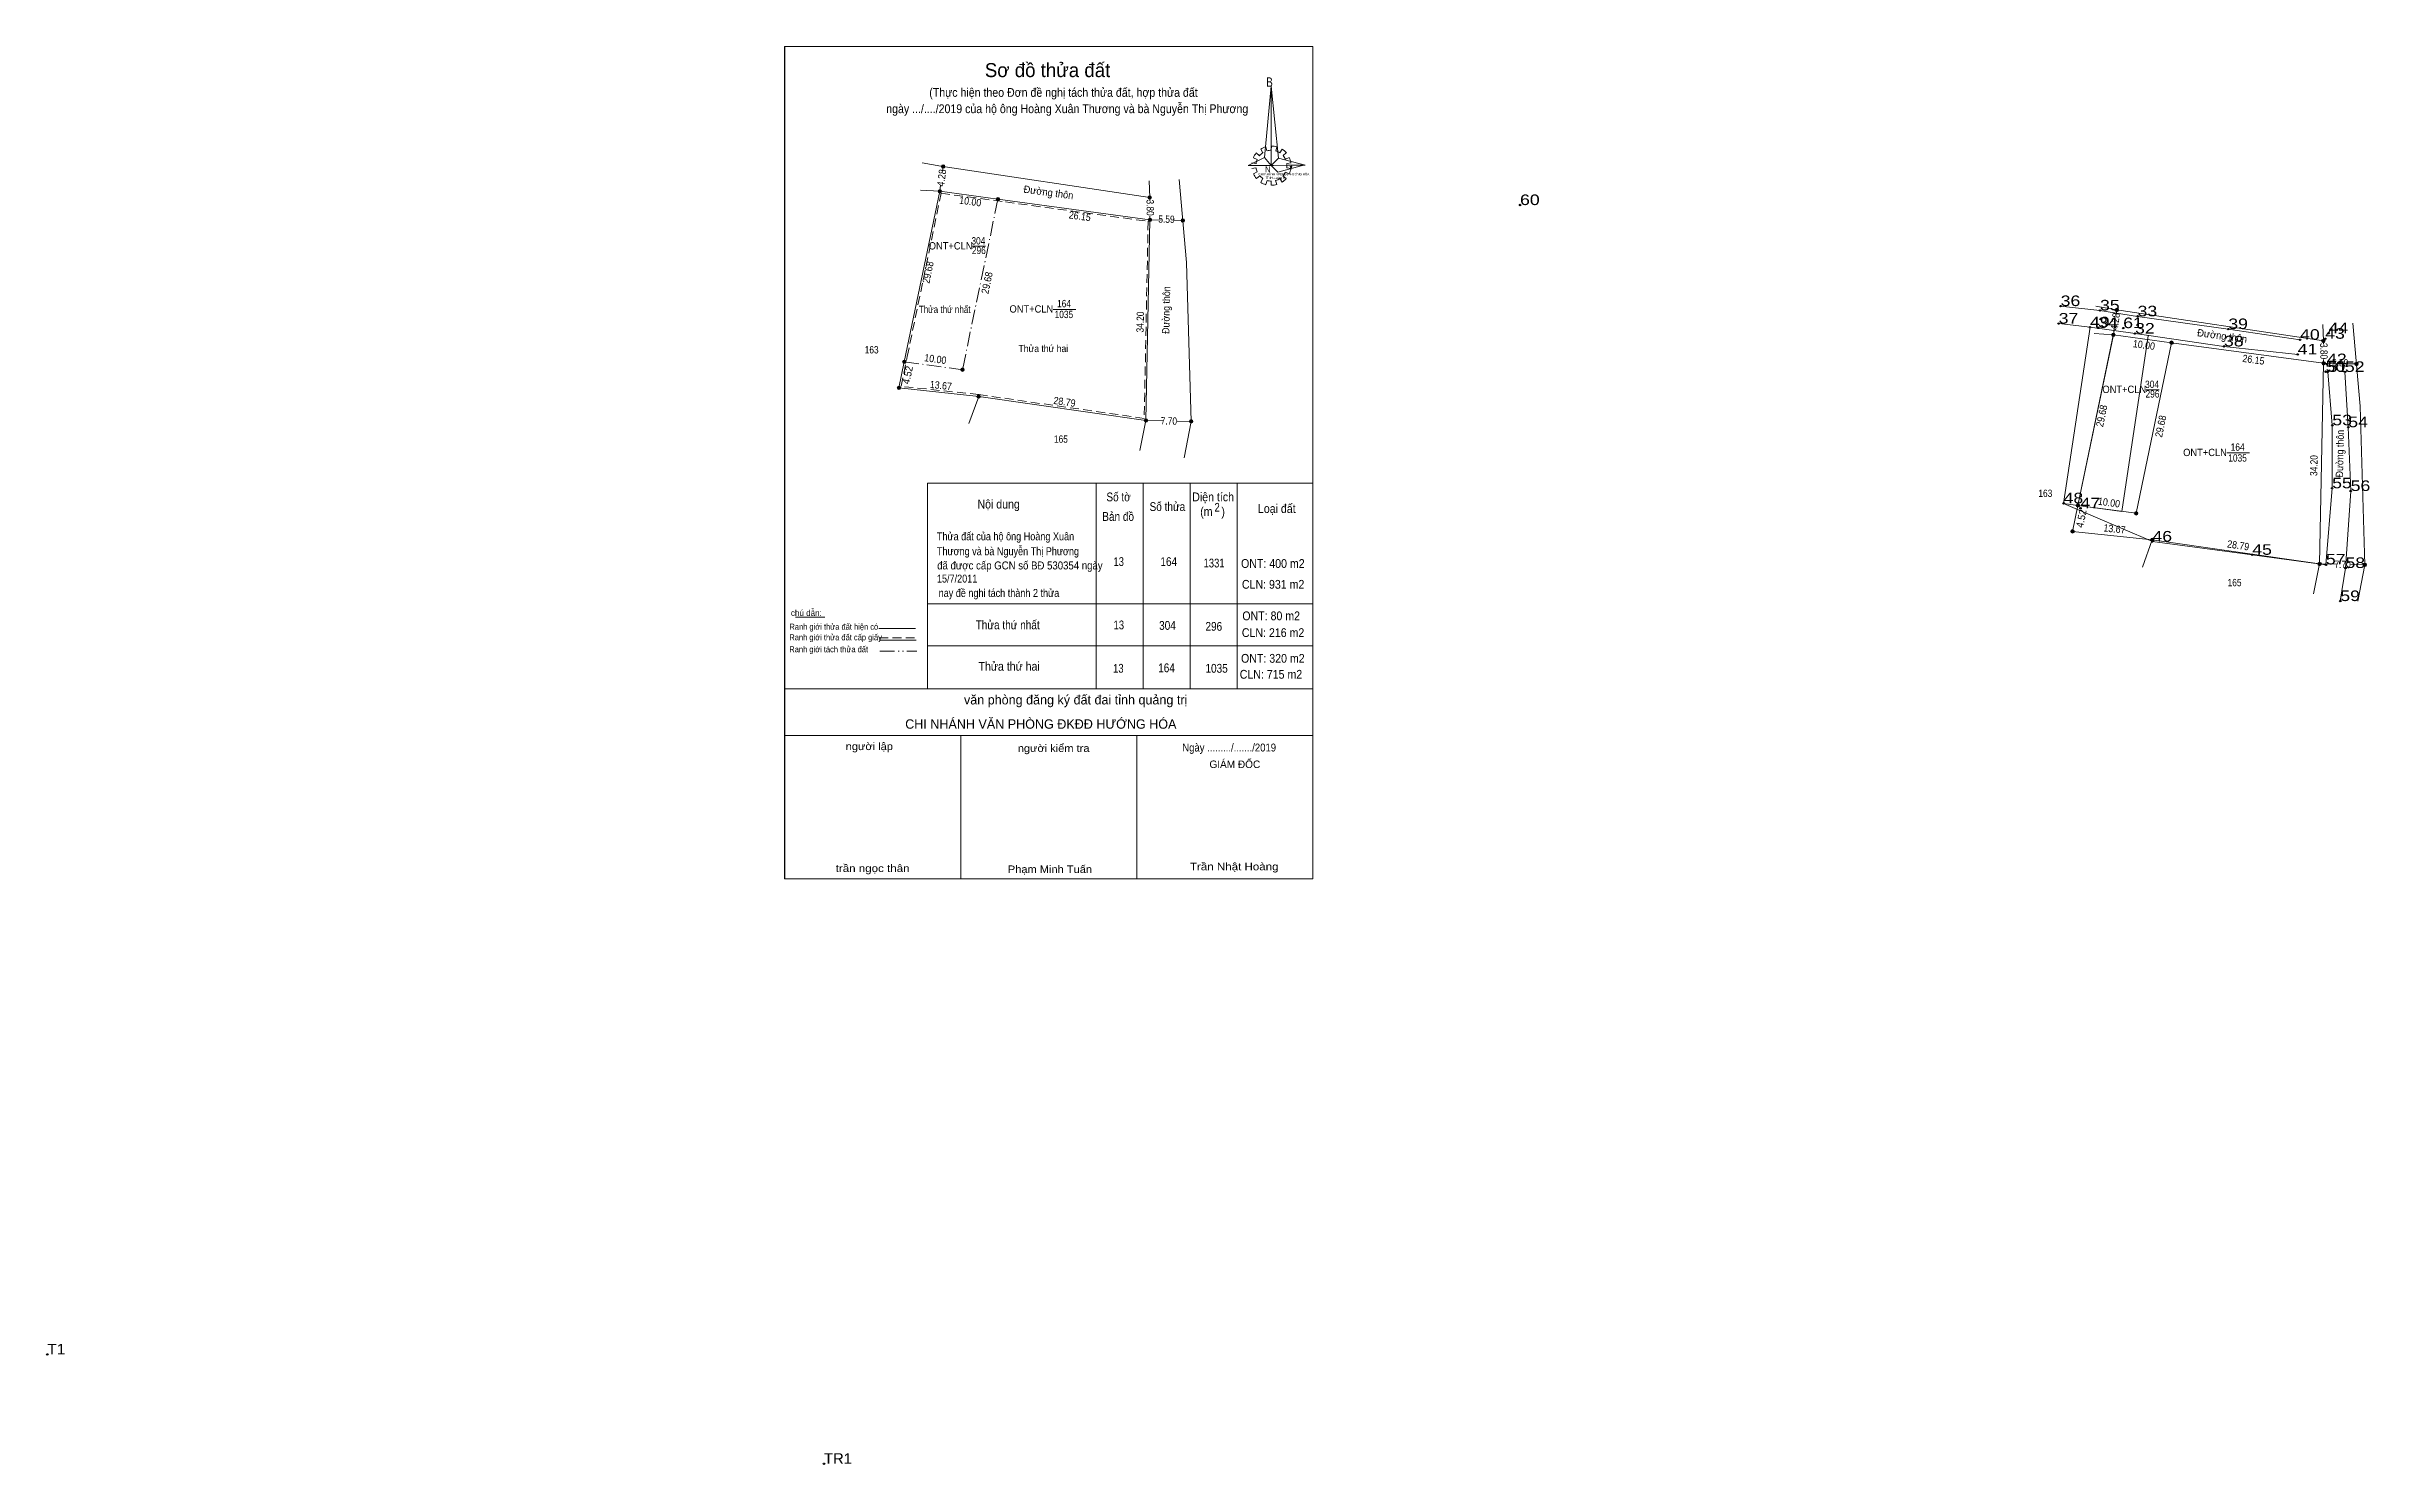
# Model space of a CAD drawing. Header units: metres. Extents: x 540558 to 541289, y 1835341 to 1835583.
# Drawn here: x 540558.5 to 540954.3, y 1835341.3 to 1835582.9 of the extents above; entities that cross this region are included whole.
import ezdxf
from ezdxf.enums import TextEntityAlignment as Align

# ---------------------------------------------------------------- set-up
doc = ezdxf.new("R2010")
doc.units = ezdxf.units.M
doc.header["$LTSCALE"] = 0.5
doc.header["$PDMODE"] = 32
doc.header["$PDSIZE"] = 0.25
for name, pattern in [('DASH_DOUBLE_DOT', [9.2, 5, -1.2, 0.3, -1.2, 0.3, -1.2]), ('DOT_DASHED', [7.7, 5, -1.2, 0.3, -1.2]), ('MEDIUM_DASHED', [4.5, 3, -1.5])]:
    doc.linetypes.add(name, pattern=pattern)
for name, color, linetype, lineweight in [('1', 7, 'Continuous', 13), ('10', 7, 'Continuous', 13), ('17', 7, 'Continuous', 13), ('36', 7, 'Continuous', 13), ('5', 7, 'Continuous', 13), ('6', 7, 'Continuous', 13), ('63', 7, 'Continuous', 13)]:
    doc.layers.add(name, color=color, linetype=linetype, lineweight=lineweight)
for name, color, linetype in [('12', 7, 'Continuous'), ('2', 7, 'Continuous'), ('7', 7, 'Continuous')]:
    doc.layers.add(name, color=color, linetype=linetype)

msp = doc.modelspace()

# ---------------------------------------------------------------- texts
at = {"layer": '1'}
msp.add_text('Sơ đồ thửa đất', height=2.38, dxfattribs=at).set_placement((540729.07, 1835577.66), align=Align.CENTER)
for s, height, width, p in [('B', 1.585, 0.8, (540766.32, 1835576.02)), ('CHI NHÁNH VPĐKĐĐ-HƯỚNG HÓA', 0.3749, 0.95, (540765.01, 1835560.94)), ('TỈNH quảng trị', 0.375, 1.05, (540766.22, 1835560.3)), ('N', 0.9904, 0.9, (540766.16, 1835561.44))]:
    msp.add_text(s, height=height, dxfattribs=dict(at, width=width)).set_placement(p)
for s, height, p in [('văn phòng đăng ký đất đai tỉnh quảng trị', 1.6, (540752.89, 1835470.78)), ('CHI NHÁNH VĂN PHÒNG ĐKĐĐ HƯỚNG HÓA', 1.6, (540751.03, 1835466.64)), ('GIÁM ĐỐC', 1.28, (540765.31, 1835459.94))]:
    msp.add_text(s, height=height, dxfattribs=at).set_placement(p, align=Align.RIGHT)
for s, width, p in [('người lập', 1.1, (540702.72, 1835463)), ('người kiểm tra', 1.1, (540736.22, 1835462.68)), ('trần ngọc thân', 1.15, (540705.55, 1835442.22)), ('Phạm Minh Tuấn', 1.1, (540736.64, 1835442.06)), ('Trần Nhật Hoàng', 1.15, (540768.43, 1835442.52))]:
    msp.add_text(s, height=1.28, dxfattribs=dict(at, width=width)).set_placement(p, align=Align.RIGHT)
at = {"layer": '10'}
for s, rotation, width, p in [('4.28', 82.193, 0.9, (540911.6288, 1835535.9601)), ('10.00', 352.243, 0.9, (540915.8206, 1835531.4138)), ('Đường thôn', 352.285, 0.95, (540929.1511, 1835532.9575)), ('3.80', 270.603, 0.85, (540945.9448, 1835530.9716)), ('26.15', 352.285, 0.9, (540934.4861, 1835528.8986)), ('5.59', 358.873, 0.85, (540949.3277, 1835528.3823)), ('29.68', 78.258, 0.9, (540909.3103, 1835519.8178)), ('29.68', 78.258, 0.9, (540919.3603, 1835518.0378)), ('Đường thôn', 88.844, 0.9, (540949.8986, 1835513.5024)), ('34.20', 88.844, 0.85, (540945.4769, 1835511.4674)), ('10.00', 352.243, 0.9, (540909.8706, 1835504.5638)), ('4.52', 78.268, 0.95, (540905.8311, 1835502.3179)), ('13.67', 353.91, 0.9, (540910.8237, 1835500.0633)), ('28.79', 351.794, 0.9, (540931.8758, 1835497.2695)), ('7.70', 358.884, 0.85, (540949.7378, 1835494.0024))]:
    msp.add_text(s, height=1.25, rotation=rotation, dxfattribs=dict(at, width=width)).set_placement(p, align=Align.CENTER)
for s, width, p in [('ONT+CLN', 0.95, (540912.55, 1835523.84)), ('304', 0.85, (540917.28, 1835524.69)), ('296', 0.85, (540917.355, 1835523.06)), ('ONT+CLN', 0.95, (540926.31, 1835513.09)), ('1035', 0.85, (540931.855, 1835512.15)), ('164', 0.85, (540931.87, 1835514)), ('163', 0.85, (540899.095, 1835506.13)), ('165', 0.85, (540931.345, 1835490.92)), ('165', 0.85, (540931.345, 1835490.92))]:
    msp.add_text(s, height=1.25, dxfattribs=dict(at, width=width)).set_placement(p, align=Align.CENTER)
at = {"layer": '12'}
for s, width, p in [('60', 1.25, (540809.58, 1835555.86)), ('60', 1.25, (540809.59, 1835555.86)), ('36', 1.25, (540901.71, 1835538.65)), ('37', 1.25, (540901.37, 1835535.67)), ('49', 1.25, (540906.71, 1835535.04)), ('34', 1.25, (540908.1, 1835534.94)), ('35', 1.25, (540908.41, 1835537.91)), ('61', 1.25, (540912.37, 1835534.89)), ('61', 1.25, (540912.37, 1835534.89)), ('33', 1.25, (540914.81, 1835536.9)), ('39', 1.25, (540930.27, 1835534.73)), ('44', 1.25, (540947.37, 1835534.03)), ('32', 1.25, (540914.39, 1835533.96)), ('38', 1.25, (540929.54, 1835531.78)), ('41', 1.25, (540942.1, 1835530.41)), ('40', 1.25, (540942.51, 1835532.91)), ('43', 1.25, (540946.79, 1835533.08)), ('50', 1.25, (540946.86, 1835527.47)), ('42', 1.25, (540947.11, 1835528.75)), ('51', 1.25, (540947.22, 1835527.42)), ('52', 1.25, (540950.15, 1835527.43)), ('53', 1.25, (540948, 1835518.34)), ('54', 1.25, (540950.73, 1835518.01)), ('55', 1.25, (540947.97, 1835507.61)), ('56', 1.25, (540951.13, 1835507.14)), ('48', 1.25, (540902.21, 1835505.04)), ('47', 1.25, (540905.09, 1835504.2)), ('46', 1.25, (540917.35, 1835498.53)), ('45', 1.25, (540934.36, 1835496.27)), ('57', 1.25, (540946.9, 1835494.63)), ('58', 1.25, (540950.25, 1835494.02)), ('59', 1.25, (540949.36, 1835488.39)), ('T1', 1.1, (540558.6, 1835360.03)), ('T1', 1.1, (540558.62, 1835360.03)), ('TR1', 1.05, (540690.96, 1835341.4)), ('TR1', 1.05, (540690.97, 1835341.41))]:
    msp.add_text(s, height=1.8, dxfattribs=dict(at, width=width)).set_placement(p)
at = {"layer": '2', "width": 0.9}
msp.add_text('CLN: 216 m2', height=1.5, dxfattribs=at).set_placement((540762.18, 1835482.26))
at = {"layer": '6'}
for s, height, width, p in [('Thửa thứ nhất', 1.215, 0.85, (540707.12, 1835537.48)), ('Thửa thứ hai', 1.215, 0.9, (540724.12, 1835530.81)), ('Nội dung', 1.5, 0.9, (540717.12, 1835504.16)), ('Số tờ', 1.5, 0.85, (540739.1, 1835505.38)), ('Số thửa', 1.5, 0.85, (540746.46, 1835503.73)), ('Diện tích', 1.5, 0.9, (540753.72, 1835505.39)), ('(m   )', 1.5, 0.9, (540755.08, 1835502.9)), ('2', 1.5, 0.8, (540757.52, 1835503.61)), ('Loại đất', 1.5, 0.9, (540764.92, 1835503.4)), ('Thửa đất của hộ ông Hoàng Xuân ', 1.36, 0.85, (540710.22, 1835498.74)), ('Bản đồ', 1.5, 0.85, (540738.4, 1835502.05)), ('Thương và bà Nguyễn Thị Phương ', 1.36, 0.85, (540710.22, 1835496.2)), ('đã được cấp GCN số BĐ 530354 ngày ', 1.36, 0.9, (540710.26, 1835493.78)), ('15/7/2011', 1.36, 0.85, (540710.22, 1835491.54)), ('13', 1.5, 0.8, (540740.3, 1835494.36)), ('164', 1.5, 0.85, (540748.3, 1835494.36)), ('1331', 1.5, 0.8, (540755.66, 1835494.12)), ('ONT: 400 m2', 1.5, 0.9, (540762.04, 1835494.04)), ('nay đề nghi tách thành 2 thửa', 1.36, 0.85, (540710.51, 1835489.09)), ('CLN: 931 m2', 1.5, 0.9, (540762.19, 1835490.49)), ('Ranh giới thửa đất hiện có ', 1.029, 0.9, (540685.08, 1835483.5)), ('Thửa thứ nhất', 1.5, 0.85, (540716.82, 1835483.58)), ('13', 1.5, 0.8, (540740.32, 1835483.57)), ('304', 1.5, 0.85, (540748.08, 1835483.49)), ('296', 1.5, 0.85, (540755.98, 1835483.33)), ('ONT: 80 m2', 1.5, 0.9, (540762.26, 1835485.12)), ('Ranh giới tách thửa đất', 1.029, 0.9, (540685.06, 1835479.66)), ('Ranh giới thửa đất cấp giấy', 1.029, 0.9, (540685.07, 1835481.7)), ('Thửa thứ hai', 1.5, 0.9, (540717.3, 1835476.53)), ('13', 1.5, 0.8, (540740.24, 1835476.18)), ('164', 1.5, 0.85, (540747.92, 1835476.26)), ('1035', 1.5, 0.85, (540755.98, 1835476.18)), ('CLN: 715 m2', 1.5, 0.9, (540761.82, 1835475.16)), ('ONT: 320 m2', 1.5, 0.9, (540762.04, 1835477.88))]:
    msp.add_text(s, height=height, dxfattribs=dict(at, width=width)).set_placement(p)
msp.add_text('chú dẫn:', height=1.029, dxfattribs=at).set_placement((540685.33, 1835485.86))
at = {"layer": '6', "width": 0.9}
msp.add_text('Ngày ........./......./2019', height=1.35, dxfattribs=at).set_placement((540760.015, 1835462.76), align=Align.CENTER)
at = {"layer": '63'}
for s, rotation, width, p in [('4.28', 82.193, 0.9, (540711.6288, 1835560.4101)), ('10.00', 352.243, 0.9, (540715.8206, 1835555.8638)), ('Đường thôn', 352.285, 0.95, (540729.1511, 1835557.4075)), ('3.80', 270.603, 0.85, (540745.9448, 1835555.4216)), ('26.15', 352.285, 0.9, (540734.4861, 1835553.3486)), ('5.59', 358.873, 0.85, (540749.3277, 1835552.8323)), ('29.68', 78.258, 0.9, (540709.3103, 1835544.2678)), ('29.68', 78.258, 0.9, (540719.3603, 1835542.4878)), ('Đường thôn', 88.844, 0.9, (540749.8986, 1835537.9524)), ('34.20', 88.844, 0.85, (540745.4769, 1835535.9174)), ('4.52', 78.268, 0.95, (540705.8311, 1835526.7679)), ('10.00', 352.243, 0.9, (540709.8706, 1835529.0138)), ('13.67', 353.91, 0.9, (540710.8237, 1835524.5133)), ('28.79', 351.794, 0.9, (540731.8758, 1835521.7195)), ('7.70', 358.884, 0.85, (540749.7378, 1835518.4524))]:
    msp.add_text(s, height=1.25, rotation=rotation, dxfattribs=dict(at, width=width)).set_placement(p, align=Align.CENTER)
for s, width, p in [('ONT+CLN', 0.95, (540712.55, 1835548.29)), ('304', 0.85, (540717.28, 1835549.14)), ('296', 0.85, (540717.355, 1835547.51)), ('ONT+CLN', 0.95, (540726.31, 1835537.54)), ('1035', 0.85, (540731.855, 1835536.6)), ('164', 0.85, (540731.87, 1835538.45)), ('163', 0.85, (540699.095, 1835530.58)), ('165', 0.85, (540731.345, 1835515.37)), ('165', 0.85, (540731.345, 1835515.37))]:
    msp.add_text(s, height=1.25, dxfattribs=dict(at, width=width)).set_placement(p, align=Align.CENTER)
at = {"layer": '7', "width": 0.9}
for s, p in [('(Thực hiện theo Đơn đề nghị tách thửa đất, hợp thửa đất ', (540732.035, 1835574.3)), ('ngày .../..../2019 của hộ ông Hoàng Xuân Thương và bà Nguyễn Thị Phương', (540732.42, 1835571.52))]:
    msp.add_text(s, height=1.5, dxfattribs=at).set_placement(p, align=Align.CENTER)

# ---------------------------------------------------------------- hatches: boundary and pattern name
at = {"layer": '10'}
for points in [[(540911.58, 1835537.99, 1), (540910.98, 1835537.99, 1)], [(540911, 1835533.76, 1), (540910.4, 1835533.76, 1)], [(540920.91, 1835532.41, 1), (540920.31, 1835532.41, 1)], [(540946.78, 1835532.7, 1), (540946.18, 1835532.7, 1)], [(540946.82, 1835528.9, 1), (540946.22, 1835528.9, 1)], [(540952.41, 1835528.79, 1), (540951.81, 1835528.79, 1)], [(540904.96, 1835504.7, 1), (540904.36, 1835504.7, 1)], [(540904.04, 1835500.27, 1), (540903.44, 1835500.27, 1)], [(540914.87, 1835503.35, 1), (540914.27, 1835503.35, 1)], [(540917.63, 1835498.82, 1), (540917.03, 1835498.82, 1)], [(540946.13, 1835494.71, 1), (540945.53, 1835494.71, 1)], [(540953.83, 1835494.56, 1), (540953.23, 1835494.56, 1)]]:
    msp.add_hatch(color=256, dxfattribs=at).paths.add_polyline_path(points)
at = {"layer": '63'}
for points in [[(540711.58, 1835562.44, 1), (540710.98, 1835562.44, 1)], [(540711, 1835558.21, 1), (540710.4, 1835558.21, 1)], [(540720.91, 1835556.86, 1), (540720.31, 1835556.86, 1)], [(540746.78, 1835557.15, 1), (540746.18, 1835557.15, 1)], [(540746.82, 1835553.35, 1), (540746.22, 1835553.35, 1)], [(540752.41, 1835553.24, 1), (540751.81, 1835553.24, 1)], [(540704.96, 1835529.15, 1), (540704.36, 1835529.15, 1)], [(540714.87, 1835527.8, 1), (540714.27, 1835527.8, 1)], [(540704.04, 1835524.72, 1), (540703.44, 1835524.72, 1)], [(540717.63, 1835523.27, 1), (540717.03, 1835523.27, 1)], [(540746.13, 1835519.16, 1), (540745.53, 1835519.16, 1)], [(540753.83, 1835519.01, 1), (540753.23, 1835519.01, 1)]]:
    msp.add_hatch(color=256, dxfattribs=at).paths.add_polyline_path(points)

# ---------------------------------------------------------------- linework, layer by layer
at = {"layer": '1'}
for p, q in [((540764.8, 1835563.64), (540764.15, 1835563.92)), ((540764.63, 1835564.74), (540765.17, 1835564.26)), ((540765.78, 1835564.78), (540765.39, 1835565.37)), ((540766.28, 1835565.78), (540766.46, 1835565.08)), ((540767.2, 1835565.19), (540767.22, 1835565.92)), ((540768.16, 1835565.78), (540767.99, 1835565.06)), ((540768.64, 1835564.78), (540769.03, 1835565.37)), ((540769.75, 1835564.74), (540769.21, 1835564.28)), ((540769.6, 1835563.67), (540770.25, 1835563.99)), ((540763.86, 1835563.03), (540764.58, 1835562.92)), ((540764.58, 1835562.19), (540763.86, 1835562.07)), ((540764.15, 1835561.19), (540764.8, 1835561.5)), ((540765.24, 1835560.82), (540764.67, 1835560.37)), ((540765.39, 1835559.75), (540765.76, 1835560.39)), ((540766.5, 1835560.05), (540766.28, 1835559.34)), ((540766.85, 1835562.6), (540767.55, 1835562.6)), ((540767.2, 1835559.23), (540767.2, 1835559.93)), ((540767.92, 1835560.05), (540768.14, 1835559.36)), ((540769.03, 1835559.75), (540768.64, 1835560.37)), ((540769.16, 1835560.82), (540769.75, 1835560.39)), ((540770.28, 1835561.16), (540769.56, 1835561.44)), ((540770.56, 1835563.03), (540769.82, 1835562.92)), ((540769.82, 1835562.19), (540770.56, 1835562.07)), ((540708.62, 1835508.49), (540774.27, 1835508.49)), ((540708.62, 1835508.49), (540708.62, 1835473.44)), ((540737.36, 1835508.49), (540737.36, 1835473.44)), ((540745.36, 1835508.49), (540745.36, 1835473.44)), ((540753.36, 1835508.49), (540753.36, 1835473.44)), ((540761.36, 1835508.49), (540761.36, 1835473.44)), ((540708.62, 1835487.92), (540774.27, 1835487.92)), ((540708.62, 1835480.78), (540774.32, 1835480.78)), ((540684.27, 1835473.44), (540774.27, 1835473.44)), ((540684.27, 1835472.67), (540684.27, 1835441.08)), ((540708.62, 1835473.44), (540774.27, 1835473.44)), ((540684.27, 1835465.5), (540774.27, 1835465.5)), ((540714.27, 1835465.5), (540714.27, 1835441.08)), ((540744.27, 1835465.5), (540744.27, 1835441.08))]:
    msp.add_line(p, q, dxfattribs=at)
for points in [[(540684.27, 1835441.08), (540684.27, 1835582.88), (540774.27, 1835582.88), (540774.27, 1835441.08)], [(540684.27, 1835441.08), (540684.27, 1835582.88), (540774.27, 1835582.88), (540774.27, 1835441.08)], [(540767.16, 1835576.12), (540767.2, 1835562.62), (540766.02, 1835563.96)], [(540767.16, 1835576.12), (540767.2, 1835562.62), (540768.44, 1835563.87)], [(540763.27, 1835562.62), (540766.02, 1835563.96), (540767.2, 1835562.62)], [(540772.96, 1835562.67), (540767.2, 1835562.62), (540768.44, 1835563.87)], [(540772.92, 1835562.69), (540768.33, 1835561.46), (540767.2, 1835562.62)]]:
    msp.add_lwpolyline(points, close=True, dxfattribs=at)
for centre, major_axis, start_param, end_param in [((540767.2114, 1835562.5726), (3.3649, 0), 2.43958176, 2.72400246), ((540767.2114, 1835562.5726), (2.6372, 0), 2.72368549, 3.01515824), ((540767.2114, 1835562.5726), (2.6372, 0), 2.13373541, 2.44496261), ((540767.2114, 1835562.5726), (3.3649, 0), 1.84955988, 2.13900916), ((540767.2114, 1835562.5726), (2.6372, 0), 1.56985589, 1.85611068), ((540767.2114, 1835562.5726), (3.3649, 0), 1.27924208, 1.56332225), ((540767.2114, 1835562.5726), (2.6372, 0), 1.00270906, 1.2755622), ((540767.2114, 1835562.5726), (3.3649, 0), 0.71056237, 0.99687234), ((540767.2114, 1835562.5726), (2.6372, 0), 0.42678376, 0.70646463), ((540767.2114, 1835562.5726), (3.3649, 0), 0.1390515, 0.43393316), ((540767.2114, 1835562.5726), (3.3649, 0), 3.56988637, 3.85691866), ((540767.2114, 1835562.5726), (2.6372, 0), 3.28229955, 3.56105054), ((540767.2114, 1835562.5726), (2.6372, 0), 3.86077574, 4.13258255), ((540767.1921, 1835562.5526), (3.3649, 0), 4.1470906, 4.43659307), ((540767.2114, 1835562.5726), (2.6372, 0), 4.43854677, 4.71314001), ((540767.2114, 1835562.5726), (2.6372, 0), 4.99087134, 5.28933161), ((540767.2114, 1835562.5726), (3.3649, 0), 5.28561416, 5.56798705), ((540767.2114, 1835562.5726), (2.6372, 0), 5.56137327, 5.83951437), ((540767.2114, 1835562.5726), (2.6372, 0), 6.13558388, 6.41618463), ((540767.2114, 1835562.5726), (3.3649, 0), 5.85230288, 6.13839648), ((540767.2114, 1835562.5726), (3.3649, 0), 4.71301008, 4.99761054)]:
    msp.add_ellipse(centre, major_axis=major_axis, ratio=0.995001, start_param=start_param, end_param=end_param, dxfattribs=at)
msp.add_point((540770.56, 1835562.35), dxfattribs=at)
at = {"layer": '10'}
for p, q in [((540910.86, 1835538.05), (540907.71, 1835538.61)), ((540911.28, 1835537.99), (540911.17, 1835537.19)), ((540910.7, 1835533.76), (540904.66, 1835504.7)), ((540910.7, 1835533.76), (540907.41, 1835533.95)), ((540910.84, 1835534.79), (540910.7, 1835533.76)), ((540910.7, 1835533.76), (540920.61, 1835532.41)), ((540920.61, 1835532.41), (540914.57, 1835503.35)), ((540946.48, 1835532.7), (540946.49, 1835532.15)), ((540952.72, 1835521.61), (540951.51, 1835535.76)), ((540946.51, 1835529.52), (540946.52, 1835528.9)), ((540948.51, 1835528.86), (540946.52, 1835528.9)), ((540952.11, 1835528.79), (540950.63, 1835528.81)), ((540916.25, 1835524.39), (540918.51, 1835524.39)), ((540952.72, 1835521.61), (540953.53, 1835494.56)), ((540930.01, 1835513.64), (540933.87, 1835513.64)), ((540904.66, 1835504.7), (540914.57, 1835503.35)), ((540917.33, 1835498.82), (540915.64, 1835494.17)), ((540917.33, 1835498.82), (540945.83, 1835494.71)), ((540945.83, 1835494.71), (540944.79, 1835489.61)), ((540948.84, 1835494.65), (540945.83, 1835494.71)), ((540953.53, 1835494.56), (540951.17, 1835494.61)), ((540953.53, 1835494.56), (540952.33, 1835488.36))]:
    msp.add_line(p, q, dxfattribs=at)
for points in [[(540910.86, 1835538.05), (540946.48, 1835532.7), (540946.36, 1835535.52)], [(540920.61, 1835532.41), (540946.52, 1835528.9), (540945.83, 1835494.71)], [(540904.66, 1835504.7), (540903.74, 1835500.27), (540917.33, 1835498.82)]]:
    msp.add_lwpolyline(points, dxfattribs=at)
for points in [[(540920.61, 1835532.41), (540946.52, 1835528.9), (540945.83, 1835494.71), (540917.33, 1835498.82), (540903.74, 1835500.27), (540904.66, 1835504.7), (540914.57, 1835503.35)], [(540910.7, 1835533.76), (540920.61, 1835532.41), (540914.57, 1835503.35), (540904.66, 1835504.7)]]:
    msp.add_lwpolyline(points, close=True, dxfattribs=at)
for centre in [(540911.28, 1835537.99), (540910.7, 1835533.76), (540920.61, 1835532.41), (540946.48, 1835532.7), (540946.52, 1835528.9), (540952.11, 1835528.79), (540904.66, 1835504.7), (540903.74, 1835500.27), (540914.57, 1835503.35), (540917.33, 1835498.82), (540945.83, 1835494.71), (540953.53, 1835494.56)]:
    msp.add_circle(centre, 0.3, dxfattribs=at)
at = {"layer": '17'}
msp.add_line((540686.13, 1835485.62), (540691.1, 1835485.62), dxfattribs=at)
at = {"layer": '36'}
for p, q in [((540910.85, 1835534.46), (540904.66, 1835504.7)), ((540912.11, 1835503.65), (540916.6, 1835533.56)), ((540947.22, 1835527.42), (540948, 1835518.34)), ((540902.21, 1835505.04), (540912.11, 1835503.65)), ((540950.25, 1835494.02), (540949.36, 1835488.39))]:
    msp.add_line(p, q, dxfattribs=at)
for points in [[(540901.71, 1835538.65), (540908.41, 1835537.91), (540914.81, 1835536.9), (540930.27, 1835534.73), (540942.51, 1835532.91)], [(540901.37, 1835535.67), (540906.71, 1835535.04), (540914.39, 1835533.96), (540929.54, 1835531.78), (540942.1, 1835530.41)], [(540946.9, 1835494.55), (540934.36, 1835496.27), (540917.35, 1835498.53), (540902.21, 1835505.04), (540906.71, 1835535.04)], [(540950.15, 1835527.43), (540950.73, 1835518.01), (540951.13, 1835507.14), (540950.25, 1835494.02)], [(540946.9, 1835494.55), (540947.97, 1835507.61), (540948, 1835518.34)]]:
    msp.add_lwpolyline(points, dxfattribs=at)
at = {"layer": '5'}
msp.add_lwpolyline([(540684.28, 1835582.88), (540774.28, 1835582.88), (540774.28, 1835441.08), (540684.28, 1835441.08)], close=True, dxfattribs=at)
at = {"layer": '6'}
for p, q in [((540700.32, 1835483.7), (540706.59, 1835483.7)), ((540700.42, 1835481.7), (540706.68, 1835481.7))]:
    msp.add_line(p, q, dxfattribs=at)
at = {"layer": '6', "linetype": 'MEDIUM_DASHED'}
msp.add_line((540700.42, 1835482.12), (540706.73, 1835482.12), dxfattribs=at)
at = {"layer": '63'}
for p, q in [((540710.86, 1835562.5), (540707.71, 1835563.06)), ((540711.28, 1835562.44), (540711.17, 1835561.64)), ((540752.72, 1835546.06), (540751.51, 1835560.21)), ((540710.7, 1835558.21), (540704.66, 1835529.15)), ((540710.7, 1835558.21), (540707.41, 1835558.4)), ((540710.84, 1835559.24), (540710.7, 1835558.21)), ((540710.7, 1835558.21), (540720.61, 1835556.86)), ((540746.48, 1835557.15), (540746.49, 1835556.6)), ((540746.51, 1835553.97), (540746.52, 1835553.35)), ((540748.51, 1835553.31), (540746.52, 1835553.35)), ((540752.11, 1835553.24), (540750.63, 1835553.26)), ((540716.25, 1835548.84), (540718.51, 1835548.84)), ((540752.72, 1835546.06), (540753.53, 1835519.01)), ((540730.01, 1835538.09), (540733.87, 1835538.09)), ((540717.33, 1835523.27), (540715.64, 1835518.62)), ((540717.33, 1835523.27), (540745.83, 1835519.16)), ((540745.83, 1835519.16), (540744.79, 1835514.06)), ((540748.84, 1835519.1), (540745.83, 1835519.16)), ((540753.53, 1835519.01), (540751.17, 1835519.06)), ((540753.53, 1835519.01), (540752.33, 1835512.81))]:
    msp.add_line(p, q, dxfattribs=at)
at = {"layer": '63', "linetype": 'DOT_DASHED'}
for p in [(540720.61, 1835556.86), (540704.66, 1835529.15)]:
    msp.add_line(p, (540714.57, 1835527.8), dxfattribs=at)
at = {"layer": '63', "linetype": 'DASH_DOUBLE_DOT'}
msp.add_line((540700.51, 1835479.88), (540706.81, 1835479.88), dxfattribs=at)
at = {"layer": '63'}
for points in [[(540710.86, 1835562.5), (540746.48, 1835557.15), (540746.36, 1835559.97)], [(540720.61, 1835556.86), (540746.52, 1835553.35), (540745.83, 1835519.16)], [(540704.66, 1835529.15), (540703.74, 1835524.72), (540717.33, 1835523.27)]]:
    msp.add_lwpolyline(points, dxfattribs=at)
at = {"layer": '63', "linetype": 'MEDIUM_DASHED'}
for points in [[(540721.9, 1835556.39), (540746.21, 1835553.09), (540745.54, 1835519.51), (540717.37, 1835523.57), (540704.1, 1835524.98), (540705.16, 1835530.06)], [(540705.16, 1835530.06), (540710.94, 1835557.87), (540721.9, 1835556.39)]]:
    msp.add_lwpolyline(points, dxfattribs=at)
at = {"layer": '63'}
for centre in [(540711.28, 1835562.44), (540710.7, 1835558.21), (540720.61, 1835556.86), (540746.48, 1835557.15), (540746.52, 1835553.35), (540752.11, 1835553.24), (540704.66, 1835529.15), (540714.57, 1835527.8), (540703.74, 1835524.72), (540717.33, 1835523.27), (540745.83, 1835519.16), (540753.53, 1835519.01)]:
    msp.add_circle(centre, 0.3, dxfattribs=at)
at = {"layer": '7'}
for p in [(540809.59, 1835555.86), (540901.71, 1835538.65), (540908.41, 1835537.91), (540914.81, 1835536.91), (540901.37, 1835535.67), (540906.71, 1835535.05), (540908.1, 1835534.94), (540912.37, 1835534.89), (540914.39, 1835533.96), (540929.54, 1835531.78), (540930.27, 1835534.73), (540942.51, 1835532.91), (540946.79, 1835533.08), (540947.37, 1835534.03), (540942.11, 1835530.41), (540947.11, 1835528.75), (540946.86, 1835527.47), (540947.22, 1835527.42), (540950.15, 1835527.43), (540948, 1835518.34), (540950.73, 1835518.01), (540902.21, 1835505.04), (540905.09, 1835504.19), (540947.97, 1835507.61), (540951.13, 1835507.14), (540917.35, 1835498.53), (540934.36, 1835496.27), (540946.9, 1835494.55), (540950.25, 1835494.02), (540949.36, 1835488.39), (540558.6, 1835360.03), (540558.62, 1835360.03), (540690.96, 1835341.4), (540690.97, 1835341.41)]:
    msp.add_point(p, dxfattribs=at)

msp.set_redraw_order([(e.dxf.handle, doc.entitydb.next_handle()) for e in msp.query("TEXT MTEXT ATTDEF DIMENSION ARC_DIMENSION")])  # texts and dimensions are drawn at this point

doc.saveas('drawing.dxf')
